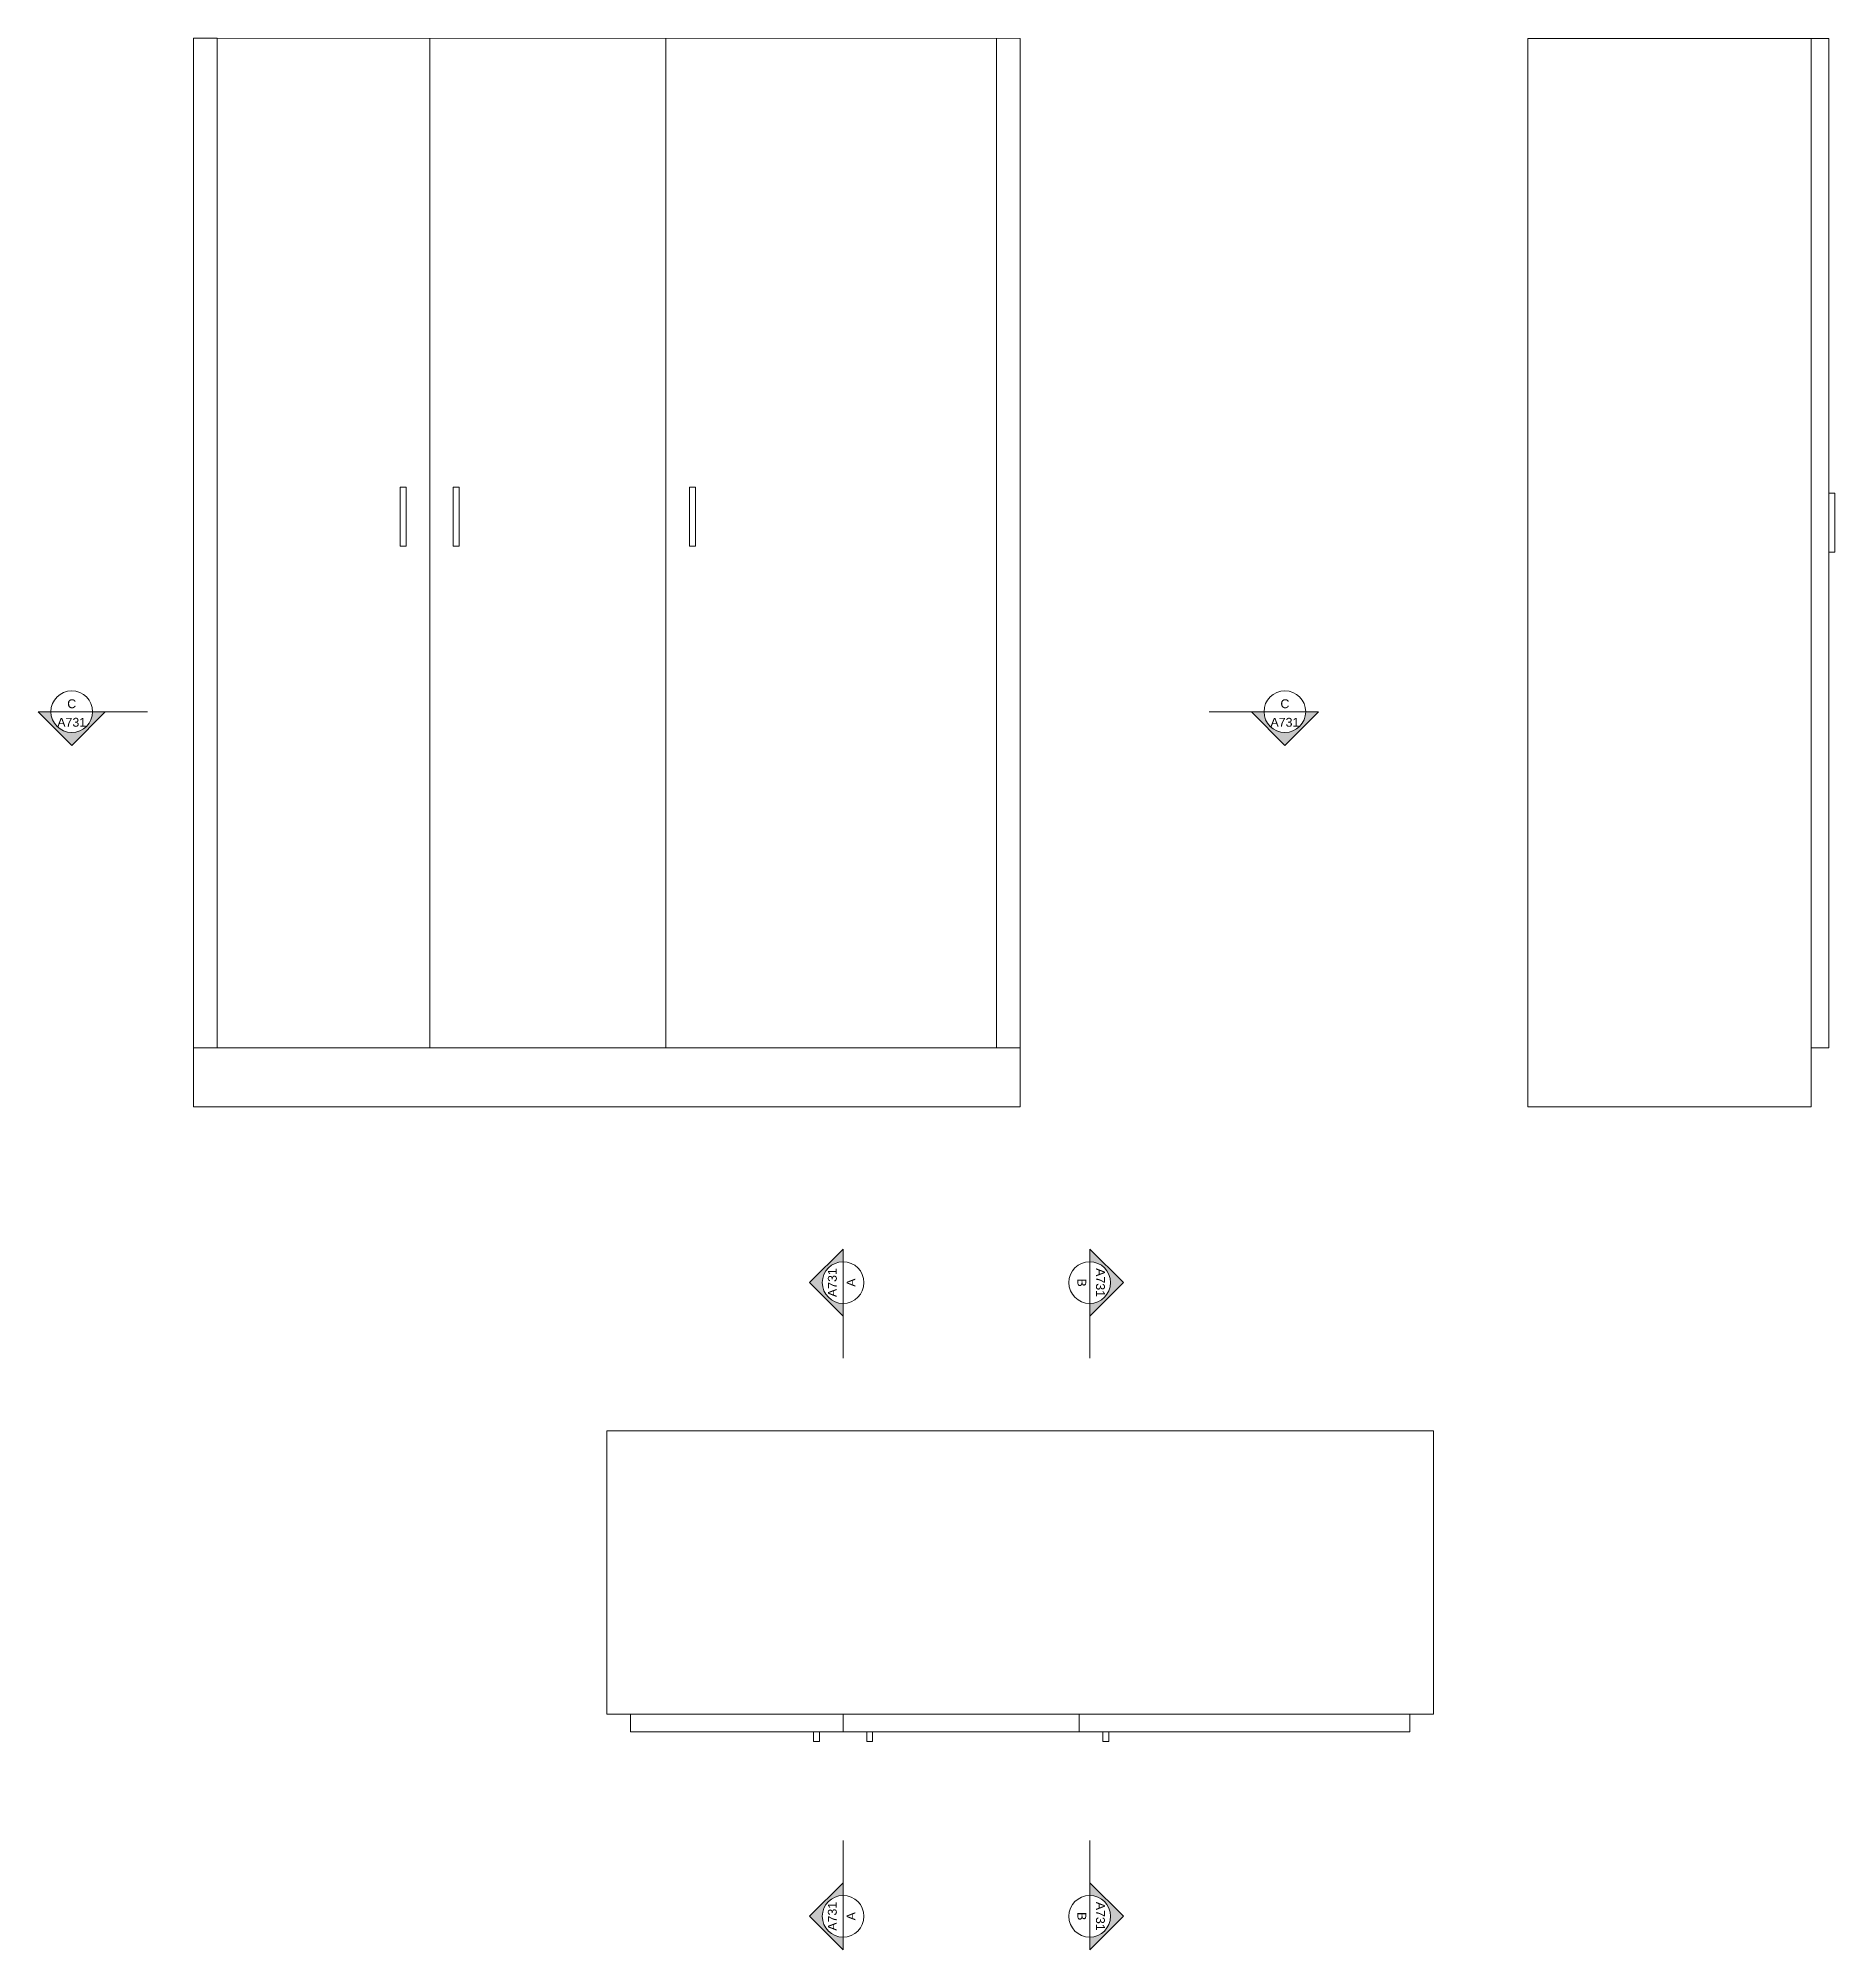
# Model space of a CAD drawing. Header units: millimetres. Extents: x 504 to 1777, y -463 to 772.
# Drawn here: x 503.5 to 807.7, y 78.4 to 402.2 of the extents above; entities that cross this region are included whole.
import ezdxf
from ezdxf.enums import TextEntityAlignment as Align

# ---------------------------------------------------------------- set-up
doc = ezdxf.new("R2010")
doc.units = ezdxf.units.MM
for name, color, linetype, lineweight in [('A-ANNO-SYMB', 3, 'Continuous', 18), ('A-ELEV-MBE', 7, 'Continuous', 18), ('A-PRSP-1', 7, 'Continuous', 40)]:
    doc.layers.add(name, color=color, linetype=linetype, lineweight=lineweight)
doc.styles.get("Standard").update_dxf_attribs({"font": 'Arial.ttf'})

# ---------------------------------------------------------------- blocks, each defined once
blk = doc.blocks.new('SYMBOL')
at = {"layer": 'A-PRSP-1', "linetype": 'Continuous', "lineweight": 20}
h = blk.add_hatch(color=256, dxfattribs=at)
h.dxf.hatch_style = 1
h.paths.add_polyline_path([(11.206, 4.948), (11.316, 4.948, -1), (11.678, 4.948), (11.788, 4.948), (11.497, 5.241)])
at = {"linetype": 'Continuous', "lineweight": 20}
blk.add_line((11.316, 4.948), (11.678, 4.948), dxfattribs=at)
at = {"layer": 'A-PRSP-1', "linetype": 'Continuous', "lineweight": 20}
for p, q in [((11.206, 4.948), (11.497, 5.241)), ((11.788, 4.948), (11.497, 5.241)), ((11.316, 4.948), (11.206, 4.948)), ((11.678, 4.948), (11.788, 4.948))]:
    blk.add_line(p, q, dxfattribs=at)
blk.add_circle((11.497, 4.948), 0.181, dxfattribs=at)
at = {"linetype": 'Continuous', "lineweight": 20}
for tag, p in [('TAVOLA', (11.497, 5.08)), ('SEZIONE', (11.497, 4.918))]:
    blk.add_attdef(tag, text='', height=0.1, dxfattribs=at).set_placement(p, align=Align.TOP_CENTER)

msp = doc.modelspace()

# ---------------------------------------------------------------- linework, layer by layer
at = {"layer": 'A-ANNO-SYMB'}
for p, q in [((522, 288.11), (514.86, 288.11)), ((708.96, 288.11), (701.82, 288.11)), ((639.81, 185.72), (639.81, 178.58)), ((681.57, 185.72), (681.57, 178.58)), ((639.81, 96.86), (639.81, 89.71)), ((681.57, 96.86), (681.57, 89.71))]:
    msp.add_line(p, q, dxfattribs=at)
at = {"layer": 'A-ELEV-MBE'}
for p, q in [((529.81, 221.16), (529.81, 402.19)), ((529.81, 402.19), (669.81, 402.16)), ((529.81, 402.19), (533.81, 402.19)), ((533.81, 402.19), (533.81, 231.16)), ((569.81, 231.16), (569.81, 402.18)), ((609.81, 231.16), (609.81, 402.17)), ((665.81, 231.16), (665.81, 402.16)), ((669.81, 273.16), (669.81, 402.16)), ((806.74, 402.15), (755.74, 402.15)), ((755.74, 402.15), (755.74, 221.15)), ((803.74, 221.15), (803.74, 402.15)), ((806.74, 231.15), (806.74, 402.15)), ((564.81, 316.16), (564.81, 326.16)), ((564.81, 326.16), (565.81, 326.16)), ((565.81, 326.16), (565.81, 316.16)), ((574.81, 326.16), (573.81, 326.16)), ((573.81, 326.16), (573.81, 316.16)), ((574.81, 316.16), (574.81, 326.16)), ((614.81, 326.16), (613.81, 326.16)), ((613.81, 326.16), (613.81, 316.16)), ((614.81, 316.16), (614.81, 326.16)), ((807.74, 325.15), (806.74, 325.15)), ((806.74, 325.15), (806.74, 315.15)), ((807.74, 315.15), (807.74, 325.15)), ((529.81, 221.16), (529.81, 321.16)), ((565.81, 316.16), (564.81, 316.16)), ((573.81, 316.16), (574.81, 316.16)), ((613.81, 316.16), (614.81, 316.16)), ((806.74, 315.15), (807.74, 315.15)), ((669.81, 273.16), (669.81, 221.16)), ((529.81, 221.16), (529.81, 231.16)), ((529.81, 231.16), (669.81, 231.16)), ((803.74, 221.15), (803.74, 231.15)), ((803.74, 231.15), (806.74, 231.15)), ((533.81, 221.16), (529.81, 221.16)), ((529.81, 221.16), (669.81, 221.16)), ((669.81, 221.16), (665.81, 221.16)), ((755.74, 221.15), (803.74, 221.15)), ((599.81, 118.3), (599.81, 166.3)), ((599.81, 166.3), (739.81, 166.3)), ((739.81, 118.3), (739.81, 166.3)), ((739.81, 166.3), (739.81, 118.3)), ((739.81, 118.3), (599.81, 118.3)), ((599.81, 118.3), (603.81, 118.3)), ((603.81, 118.3), (603.81, 115.3)), ((639.81, 115.3), (639.81, 118.3)), ((679.81, 115.3), (679.81, 118.3)), ((739.81, 118.3), (735.81, 118.3)), ((735.81, 118.3), (735.81, 115.3)), ((735.81, 115.3), (603.81, 115.3)), ((634.81, 115.3), (634.81, 113.66)), ((634.81, 113.66), (635.81, 113.66)), ((635.81, 113.66), (635.81, 115.3)), ((643.81, 115.3), (643.81, 113.66)), ((643.81, 113.66), (644.81, 113.66)), ((644.81, 113.66), (644.81, 115.3)), ((683.81, 115.3), (683.81, 113.66)), ((683.81, 113.66), (684.81, 113.66)), ((684.81, 113.66), (684.81, 115.3))]:
    msp.add_line(p, q, dxfattribs=at)

# ---------------------------------------------------------------- block references
at = {"layer": 'A-ANNO-SYMB'}
ref = msp.add_blockref('SYMBOL', (284.99, 384.6), dxfattribs=dict(at, xscale=-19.50110641980523, yscale=19.50110641980523, zscale=19.50110641980523, rotation=180))
ref.add_attrib('SEZIONE', 'C', dxfattribs={"layer": '0', "linetype": 'Continuous', "lineweight": 20, "height": 1.5}).set_placement((509.19, 290.2), align=Align.TOP_CENTER)
ref.add_attrib('TAVOLA', 'A731', dxfattribs={"layer": '0', "linetype": 'Continuous', "lineweight": 20, "height": 1.5}).set_placement((509.19, 287.06), align=Align.TOP_CENTER)
ref = msp.add_blockref('SYMBOL', (490.42, 384.6), dxfattribs=dict(at, xscale=-19.50110641980523, yscale=19.50110641980523, zscale=19.50110641980523, rotation=180))
ref.add_attrib('SEZIONE', 'C', dxfattribs={"layer": '0', "linetype": 'Continuous', "lineweight": 20, "height": 1.5}).set_placement((714.63, 290.2), align=Align.TOP_CENTER)
ref.add_attrib('TAVOLA', 'A731', dxfattribs={"layer": '0', "linetype": 'Continuous', "lineweight": 20, "height": 1.5}).set_placement((714.63, 287.06), align=Align.TOP_CENTER)
ref = msp.add_blockref('SYMBOL', (736.31, -32.81), dxfattribs=dict(at, xscale=19.50110641980523, yscale=19.50110641980523, zscale=19.50110641980523, rotation=90))
ref.add_attrib('SEZIONE', 'A', dxfattribs={"layer": '0', "linetype": 'Continuous', "lineweight": 20, "height": 1.5, "rotation": 90}).set_placement((640.4, 191.39), align=Align.TOP_CENTER)
ref.add_attrib('TAVOLA', 'A731', dxfattribs={"layer": '0', "linetype": 'Continuous', "lineweight": 20, "height": 1.5, "rotation": 90}).set_placement((637.24, 191.39), align=Align.TOP_CENTER)
ref = msp.add_blockref('SYMBOL', (585.08, 415.6), dxfattribs=dict(at, xscale=19.50110641980523, yscale=19.50110641980523, zscale=19.50110641980523, rotation=270))
ref.add_attrib('SEZIONE', 'B', dxfattribs={"layer": '0', "linetype": 'Continuous', "lineweight": 20, "height": 1.5, "rotation": 270}).set_placement((680.99, 191.39), align=Align.TOP_CENTER)
ref.add_attrib('TAVOLA', 'A731', dxfattribs={"layer": '0', "linetype": 'Continuous', "lineweight": 20, "height": 1.5, "rotation": 270}).set_placement((684.14, 191.39), align=Align.TOP_CENTER)
ref = msp.add_blockref('SYMBOL', (736.31, -140.16), dxfattribs=dict(at, xscale=19.50110641980523, yscale=19.50110641980523, zscale=19.50110641980523, rotation=90))
ref.add_attrib('SEZIONE', 'A', dxfattribs={"layer": '0', "linetype": 'Continuous', "lineweight": 20, "height": 1.5, "rotation": 90}).set_placement((640.4, 84.05), align=Align.TOP_CENTER)
ref.add_attrib('TAVOLA', 'A731', dxfattribs={"layer": '0', "linetype": 'Continuous', "lineweight": 20, "height": 1.5, "rotation": 90}).set_placement((637.24, 84.05), align=Align.TOP_CENTER)
ref = msp.add_blockref('SYMBOL', (585.08, 308.25), dxfattribs=dict(at, xscale=19.50110641980523, yscale=19.50110641980523, zscale=19.50110641980523, rotation=270))
ref.add_attrib('SEZIONE', 'B', dxfattribs={"layer": '0', "linetype": 'Continuous', "lineweight": 20, "height": 1.5, "rotation": 270}).set_placement((680.99, 84.05), align=Align.TOP_CENTER)
ref.add_attrib('TAVOLA', 'A731', dxfattribs={"layer": '0', "linetype": 'Continuous', "lineweight": 20, "height": 1.5, "rotation": 270}).set_placement((684.14, 84.05), align=Align.TOP_CENTER)

doc.saveas('drawing.dxf')
